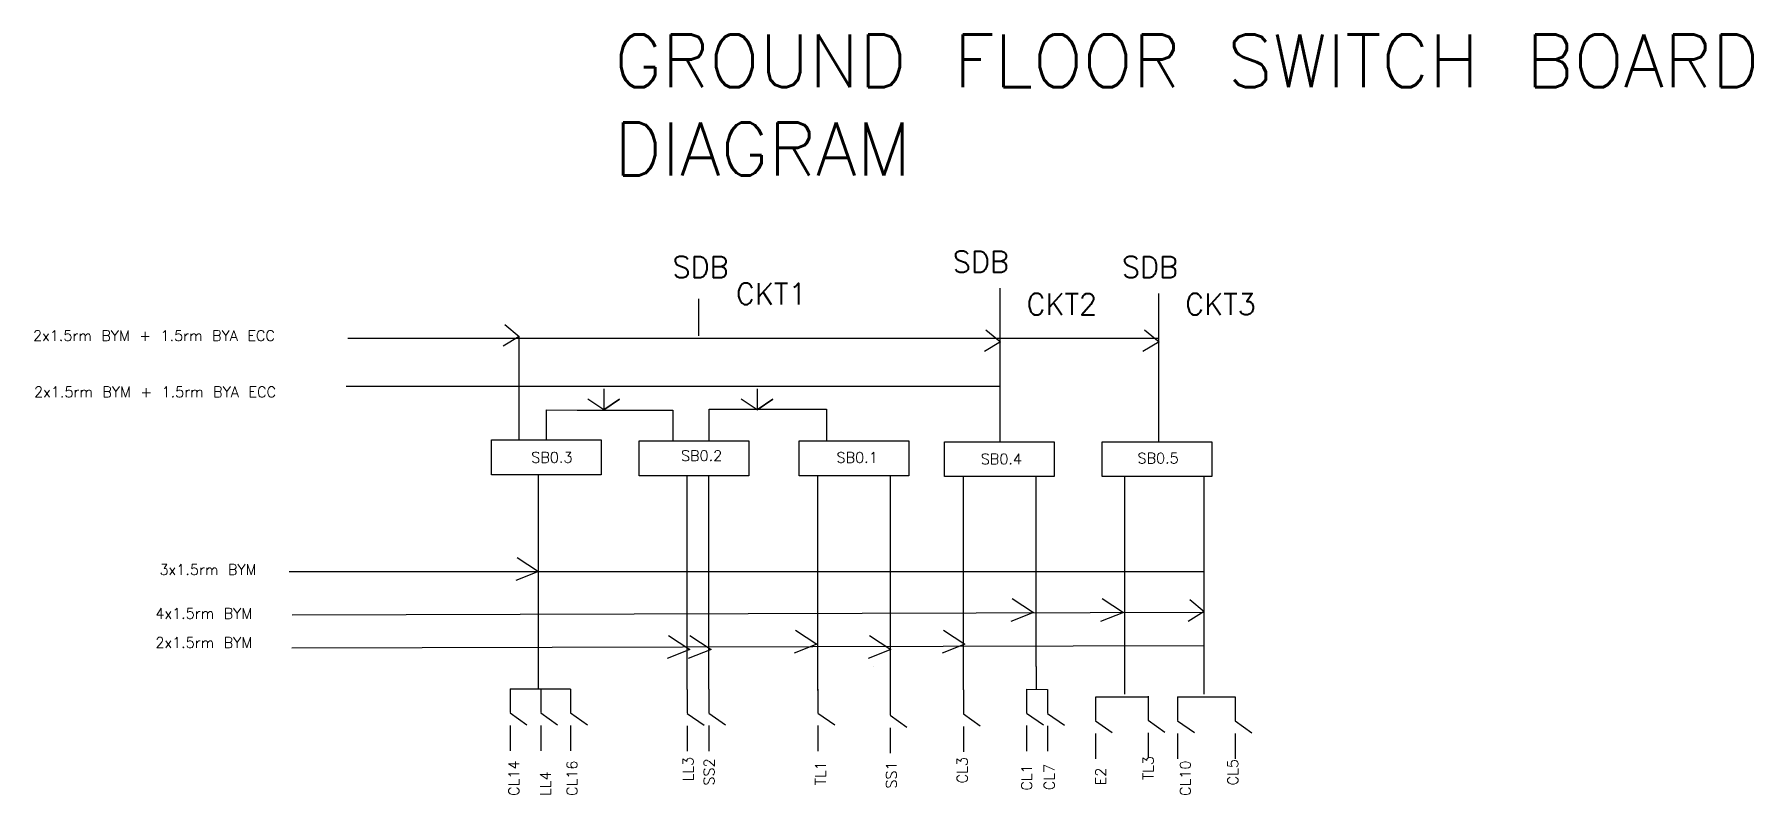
# Model space of a CAD drawing. Header units: inches. Extents: x -263 to 487, y -168 to 54.
# Drawn here: x -251.7 to -89.2, y -158.1 to -86.2 of the extents above; entities that cross this region are included whole.
import ezdxf

# ---------------------------------------------------------------- set-up
doc = ezdxf.new("R2010")
doc.units = ezdxf.units.IN
doc.header["$MEASUREMENT"] = 0
doc.layers.add('Legend', color=50, linetype='Continuous')
doc.styles.get("Standard").update_dxf_attribs({"font": 'txt.shx', "bigfont": '@extfont2.shx'})

msp = doc.modelspace()

# ---------------------------------------------------------------- texts
at = {"insert": (-196.81, -86.25), "char_height": 5, "attachment_point": 1}
msp.add_mtext_dynamic_manual_height_columns('GROUND FLOOR SWITCH BOARD DIAGRAM', width=131.5, gutter_width=1, heights=[0], dxfattribs=at)
at = {"attachment_point": 1}
for s, insert, char_height, width in [('SDB', (-191.31, -107.25), 2, 3.4801), ('SDB', (-164.81, -106.75), 2, 3.4801), ('SDB', (-148.81, -107.25), 2, 3.4801), ('CKT1', (-185.31, -109.77), 2, 3.4801), ('CKT2', (-157.83, -110.75), 2, 3.4801), ('CKT3', (-142.83, -110.75), 2, 3.4801), ('SB0.3', (-204.66, -125.74), 1, 3.7812), ('SB0.2', (-190.5, -125.58), 1, 5.3182), ('SB0.1', (-175.79, -125.75), 1, 5.3182), ('SB0.4', (-162.15, -125.89), 1, 5.3182), ('SB0.5', (-147.33, -125.81), 1, 5.3182)]:
    msp.add_mtext(s, dxfattribs=dict(at, insert=insert, char_height=char_height, width=width))
at = {"char_height": 1, "attachment_point": 1, "rotation": 90}
for s, width, heights, insert in [('CL14', 1, [0], (-206.81, -158.25)), ('CL16', 1, [0], (-201.31, -158.25)), ('LL3', 3.1181, [0], (-190.32, -156.87)), ('SS2', 1, [0], (-188.34, -157.27)), ('TL1', 1.3623, [0], (-177.81, -157.25)), ('SS1', 1, [1], (-171.11, -157.56)), ('\\pxt0.92222;CL3', 1, [0], (-164.4, -157.06)), ('CL1', 3.1181, [0], (-158.31, -157.75)), ('CL7', 3.1181, [0], (-156.17, -157.71)), ('E2', 1, [0], (-151.31, -157.25)), ('TL3', 1, [0], (-146.81, -156.75)), ('CL10', 1, [0], (-143.3, -158.25)), ('CL5', 1, [0], (-138.81, -157.25)), ('LL4', 1, [0], (-203.81, -158.25))]:
    msp.add_mtext_dynamic_manual_height_columns(s, width=width, gutter_width=1, heights=heights, dxfattribs=dict(at, insert=insert))
at = {"layer": 'Legend', "char_height": 1, "attachment_point": 1}
for s, insert in [('2x1.5rm BYM + 1.5rm BYA ECC', (-251.78, -114.23)), ('2x1.5rm BYM + 1.5rm BYA ECC', (-251.68, -119.55)), ('3x1.5rm BYM', (-239.81, -136.35)), ('4x1.5rm BYM', (-240.21, -140.49)), ('2x1.5rm BYM', (-240.21, -143.25))]:
    msp.add_mtext_dynamic_manual_height_columns(s, width=28.0373, gutter_width=1, heights=[0], dxfattribs=dict(at, insert=insert))

# ---------------------------------------------------------------- blocks, each defined once
blk = doc.blocks.new('K')
for p, q in [((0, -2.22), (0, -4.46)), ((0, -4.48), (1.59, -5.6)), ((0, -5.67), (0, -8.07))]:
    blk.add_line(p, q)
blk = doc.blocks.new('Arrow')
for p, q in [((0, 0), (-2.16, -0.85)), ((-2.02, 1.32), (0, 0))]:
    blk.add_line(p, q)
blk = doc.blocks.new('SA')
for p, q in [((0, 0), (-1.52, -0.93)), ((-1.37, 1.13), (0, 0))]:
    blk.add_line(p, q)

# ---------------------------------------------------------------- linework, layer by layer
for p, q in [((-160.31, -115.25), (-160.31, -110.25)), ((-188.81, -114.75), (-188.81, -111.25)), ((-145.31, -115.25), (-145.31, -110.75)), ((-205.81, -124.59), (-205.81, -114.8)), ((-160.31, -124.76), (-160.31, -115)), ((-145.31, -124.75), (-145.31, -115)), ((-203.23, -124.59), (-203.23, -121.75)), ((-203.23, -121.75), (-200.33, -121.79)), ((-200.33, -121.79), (-191.26, -121.79)), ((-191.26, -121.79), (-191.26, -124.6)), ((-187.82, -124.6), (-187.82, -121.67)), ((-187.82, -121.67), (-176.75, -121.67)), ((-176.75, -121.67), (-176.75, -124.68)), ((-203.97, -145.84), (-203.97, -127.89)), ((-189.91, -145.92), (-189.91, -127.97)), ((-187.88, -145.92), (-187.88, -127.97)), ((-177.57, -148.29), (-177.57, -128.04)), ((-170.72, -127.98), (-170.72, -148.39)), ((-163.78, -146.01), (-163.78, -128.05)), ((-156.9, -146.02), (-156.9, -128.07)), ((-148.52, -135.43), (-148.52, -128.06)), ((-141.02, -135.44), (-141.02, -128.07)), ((-148.52, -148.63), (-148.52, -135.43)), ((-141.02, -148.64), (-141.02, -135.44)), ((-203.97, -148.08), (-203.97, -145.84)), ((-189.91, -148.18), (-189.91, -145.92)), ((-187.88, -148.15), (-187.88, -145.92)), ((-172.32, -146), (-172.32, -146)), ((-163.78, -148.23), (-163.78, -146.01)), ((-156.88, -148.22), (-156.88, -146)), ((-206.66, -148.13), (-200.94, -148.13)), ((-157.82, -148.15), (-155.83, -148.18)), ((-151.26, -148.88), (-146.32, -148.88)), ((-143.53, -148.89), (-138.05, -148.89))]:
    msp.add_line(p, q)
at = {"color": 2}
for p, q in [((-145.31, -115), (-222.02, -115)), ((-160.31, -119.55), (-222.15, -119.55)), ((-227.56, -137.03), (-213.4, -137.03)), ((-213.4, -137.03), (-205.85, -137.03)), ((-205.85, -137.03), (-141.02, -137.03)), ((-227.26, -141.11), (-141.02, -140.86)), ((-227.31, -144.25), (-141.07, -144.01))]:
    msp.add_line(p, q, dxfattribs=at)
for points in [[(-208.42, -124.59), (-198.05, -124.59), (-198.05, -127.89), (-208.42, -127.89)], [(-194.44, -124.67), (-184.08, -124.67), (-184.08, -127.97), (-194.44, -127.97)], [(-179.32, -124.68), (-168.95, -124.68), (-168.95, -127.98), (-179.32, -127.98)], [(-165.58, -124.76), (-155.21, -124.76), (-155.21, -128.05), (-165.58, -128.05)], [(-150.66, -124.76), (-140.3, -124.76), (-140.3, -128.05), (-150.66, -128.05)]]:
    msp.add_lwpolyline(points, close=True)
at = {"layer": 'Legend'}
for p, q in [((-197.81, -119.75), (-197.81, -121.75)), ((-183.31, -119.75), (-183.31, -121.75)), ((-197.81, -121.75), (-199.31, -120.75)), ((-197.81, -121.75), (-196.31, -120.75)), ((-196.31, -120.75), (-197.81, -121.75)), ((-183.31, -121.75), (-184.81, -120.75)), ((-183.31, -121.75), (-181.81, -120.75)), ((-181.81, -120.75), (-183.31, -121.75))]:
    msp.add_line(p, q, dxfattribs=at)

# ---------------------------------------------------------------- block references
at = {"color": 6}
for name, p in [('SA', (-205.79, -114.81)), ('SA', (-160.29, -115.31)), ('SA', (-145.29, -115.31)), ('Arrow', (-203.97, -137.03)), ('Arrow', (-157.15, -140.9)), ('Arrow', (-148.65, -140.9)), ('SA', (-141.02, -140.81)), ('Arrow', (-177.65, -143.9)), ('Arrow', (-163.65, -143.9)), ('Arrow', (-189.65, -144.4)), ('Arrow', (-187.65, -144.4)), ('Arrow', (-170.65, -144.4))]:
    msp.add_blockref(name, p, dxfattribs=at)
for p in [(-206.66, -145.91), (-203.76, -145.91), (-200.94, -145.92), (-189.91, -145.96), (-187.88, -145.93), (-177.55, -145.93), (-170.73, -146.13), (-163.78, -146.01), (-157.82, -145.93), (-155.83, -145.96), (-151.31, -146.66), (-146.32, -146.61), (-143.53, -146.66), (-138.09, -146.68)]:
    msp.add_blockref('K', p)

msp.set_redraw_order([(e.dxf.handle, doc.entitydb.next_handle()) for e in msp.query("TEXT MTEXT ATTDEF DIMENSION ARC_DIMENSION")])  # texts and dimensions are drawn at this point

doc.saveas('drawing.dxf')
